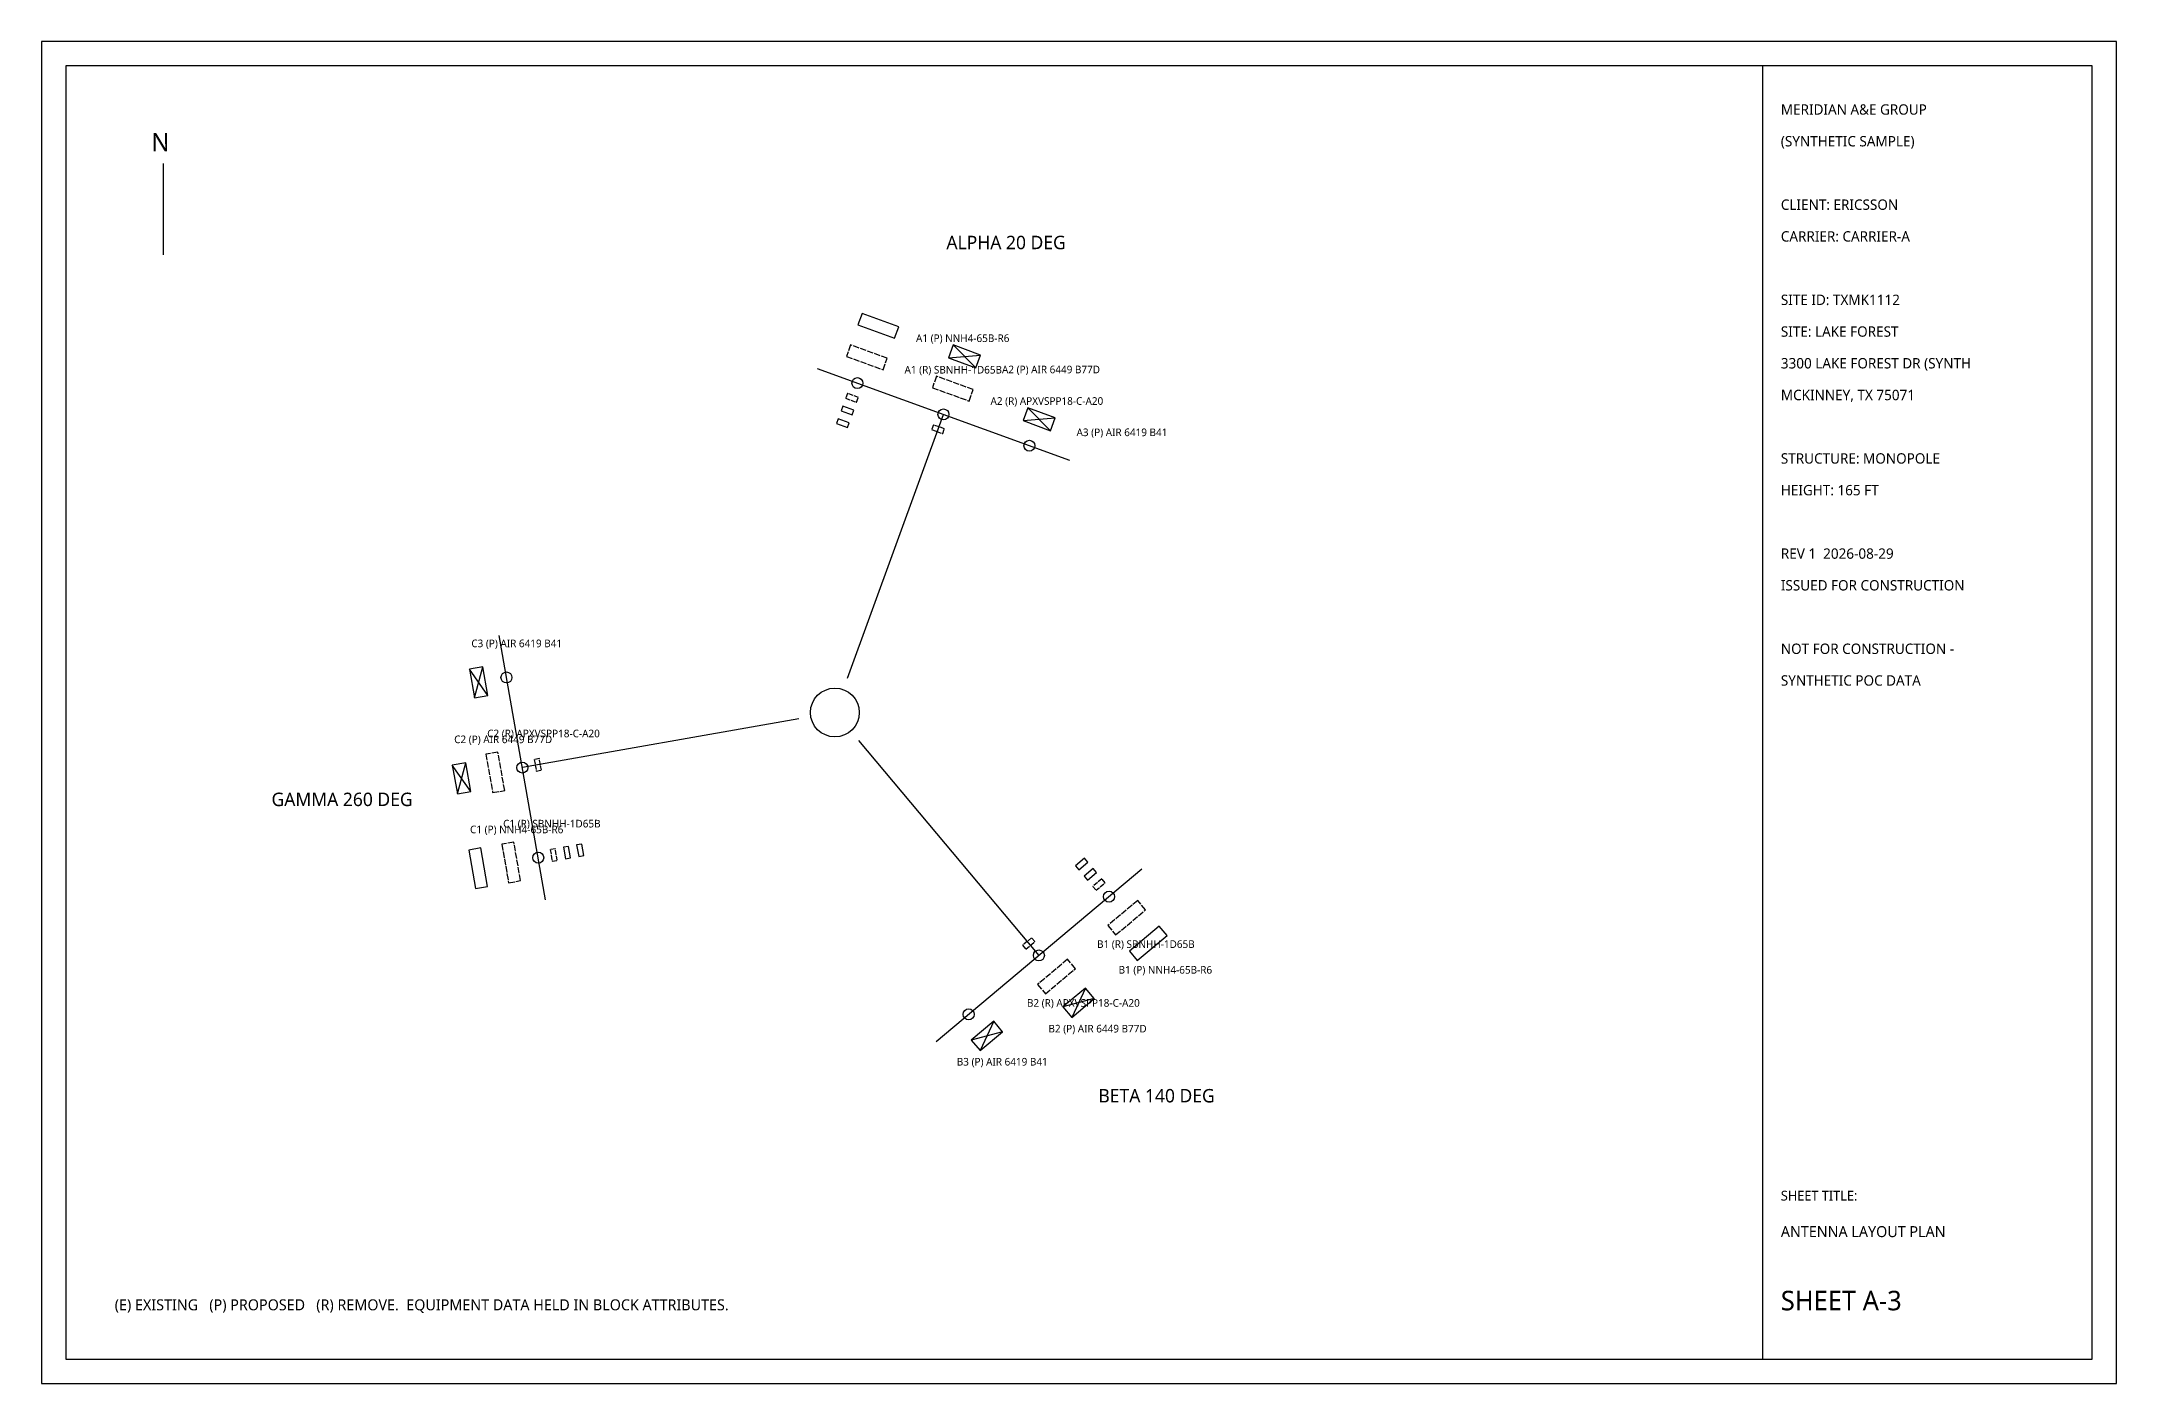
# Model space of a CAD drawing. Extents: x 0 to 1940, y 0 to 220.
# Drawn here: x 800 to 1140, y 0 to 220 of the extents above; entities that cross this region are included whole.
import ezdxf
from ezdxf.enums import TextEntityAlignment as Align

# ---------------------------------------------------------------- set-up
doc = ezdxf.new("R2010")
doc.units = 0
doc.linetypes.add('DASHED', pattern=[1.524, 1.27, -0.254])
for name, color, linetype in [('A-ANT-NEW', 1, 'Continuous'), ('A-ANT-REMOVE', 30, 'DASHED'), ('A-BORDER', 7, 'Continuous'), ('A-MOUNT', 5, 'Continuous'), ('A-RRU-NEW', 1, 'Continuous'), ('A-RRU-REMOVE', 30, 'DASHED'), ('A-STRUCT', 7, 'Continuous'), ('A-TEXT', 7, 'Continuous'), ('A-TITLE', 7, 'Continuous')]:
    doc.layers.add(name, color=color, linetype=linetype)
doc.styles.add('OpenSans', font='OpenSans-Regular.ttf')

msp = doc.modelspace()

# ---------------------------------------------------------------- texts
at = {"layer": 'A-TEXT', "style": 'OpenSans'}
for s, height, p in [('N', 3, (818, 202)), ('(E) EXISTING   (P) PROPOSED   (R) REMOVE.  EQUIPMENT DATA HELD IN BLOCK ATTRIBUTES.', 1.8, (812, 12))]:
    msp.add_text(s, height=height, dxfattribs=at).set_placement(p)
for s, p in [('ALPHA 20 DEG', (958.05, 187.05)), ('GAMMA 260 DEG', (849.25, 95.76)), ('BETA 140 DEG', (982.71, 47.18))]:
    msp.add_text(s, height=2.2, dxfattribs=at).set_placement(p, align=Align.MIDDLE_CENTER)
for s, p in [('A1 (P) NNH4-65B-R6', (943.29, 171.36)), ('A1 (R) SBNHH-1D65B', (941.41, 166.19)), ('A2 (P) AIR 6449 B77D', (957.38, 166.23)), ('A2 (R) APXVSPP18-C-A20', (955.5, 161.06)), ('A3 (P) AIR 6419 B41', (969.6, 155.93)), ('C3 (P) AIR 6419 B41', (870.43, 121.33)), ('C2 (P) AIR 6449 B77D', (867.62, 105.6)), ('C2 (R) APXVSPP18-C-A20', (873.03, 106.56)), ('C1 (R) SBNHH-1D65B', (875.64, 91.78)), ('C1 (P) NNH4-65B-R6', (870.22, 90.83)), ('B1 (R) SBNHH-1D65B', (972.96, 72.03)), ('B1 (P) NNH4-65B-R6', (976.49, 67.82)), ('B2 (R) APXVSPP18-C-A20', (961.47, 62.39)), ('B2 (P) AIR 6449 B77D', (965, 58.17)), ('B3 (P) AIR 6419 B41', (949.98, 52.75))]:
    msp.add_text(s, height=1.25, dxfattribs=at).set_placement(p, align=Align.MIDDLE_LEFT)
at = {"layer": 'A-TITLE', "style": 'OpenSans'}
for s, height, p in [('MERIDIAN A&E GROUP', 1.7, (1085, 208)), ('(SYNTHETIC SAMPLE)', 1.7, (1085, 202.8)), ('CLIENT: ERICSSON', 1.7, (1085, 192.4)), ('CARRIER: CARRIER-A', 1.7, (1085, 187.2)), ('SITE ID: TXMK1112', 1.7, (1085, 176.8)), ('SITE: LAKE FOREST', 1.7, (1085, 171.6)), ('3300 LAKE FOREST DR (SYNTH', 1.7, (1085, 166.4)), ('MCKINNEY, TX 75071', 1.7, (1085, 161.2)), ('STRUCTURE: MONOPOLE', 1.7, (1085, 150.8)), ('HEIGHT: 165 FT', 1.7, (1085, 145.6)), ('REV 1  2026-08-29', 1.7, (1085, 135.2)), ('ISSUED FOR CONSTRUCTION', 1.7, (1085, 130)), ('NOT FOR CONSTRUCTION -', 1.7, (1085, 119.6)), ('SYNTHETIC POC DATA', 1.7, (1085, 114.4)), ('SHEET TITLE:', 1.6, (1085, 30)), ('ANTENNA LAYOUT PLAN', 1.8, (1085, 24)), ('SHEET A-3', 3.2, (1085, 12))]:
    msp.add_text(s, height=height, dxfattribs=at).set_placement(p)

# ---------------------------------------------------------------- blocks, each defined once
blk = doc.blocks.new('PIPE')
blk.add_circle((0, 0), 0.9)
at = {"flags": 1}
for tag, p in [('SECTOR', (0, -3)), ('POSITION', (0, -4.6)), ('STATUS', (0, -6.2))]:
    blk.add_attdef(tag, p, '', height=1.2, dxfattribs=at)
blk = doc.blocks.new('ANT_PANEL')
blk.add_lwpolyline([(-4, 0), (4, 0), (4, 2.5), (-4, 2.5)], close=True)
at = {"flags": 1}
for tag, p in [('SECTOR', (0, -3)), ('POSITION', (0, -4.6)), ('STATUS', (0, -9.4)), ('MFR', (0, -6.2)), ('MODEL', (0, -7.8)), ('AZIMUTH', (0, -11)), ('RAD_CENTER_FT', (0, -12.6)), ('MECH_TILT', (0, -14.2))]:
    blk.add_attdef(tag, p, '', height=1.2, dxfattribs=at)
blk = doc.blocks.new('RRU')
blk.add_lwpolyline([(-1.6, 0), (1.6, 0), (1.6, 1.4), (-1.6, 1.4)], close=True)
at = {"flags": 1}
for tag, p in [('SECTOR', (0, -3)), ('POSITION', (0, -4.6)), ('MODEL', (0, -6.2)), ('STATUS', (0, -7.8)), ('BANDS', (0, -9.4))]:
    blk.add_attdef(tag, p, '', height=1.2, dxfattribs=at)
blk = doc.blocks.new('AAU')
for p, q in [((-3, 0), (3, 2.8)), ((-3, 2.8), (3, 0))]:
    blk.add_line(p, q)
blk.add_lwpolyline([(-3, 0), (3, 0), (3, 2.8), (-3, 2.8)], close=True)
at = {"flags": 1}
for tag, p in [('SECTOR', (0, -3)), ('POSITION', (0, -4.6)), ('STATUS', (0, -9.4)), ('MFR', (0, -6.2)), ('MODEL', (0, -7.8)), ('AZIMUTH', (0, -11)), ('RAD_CENTER_FT', (0, -12.6)), ('MECH_TILT', (0, -14.2))]:
    blk.add_attdef(tag, p, '', height=1.2, dxfattribs=at)

# ---------------------------------------------------------------- linework, layer by layer
at = {"layer": 'A-BORDER'}
for points in [[(800, 0), (1140, 0), (1140, 220), (800, 220)], [(804, 4), (1136, 4), (1136, 216), (804, 216)]]:
    msp.add_lwpolyline(points, close=True, dxfattribs=at)
at = {"layer": 'A-MOUNT'}
for p, q in [((927.11, 166.39), (968.46, 151.34)), ((932.05, 115.64), (947.79, 158.86)), ((882.61, 79.3), (874.97, 122.64)), ((924.09, 108.96), (878.79, 100.97)), ((933.86, 105.4), (963.42, 70.17)), ((980.28, 84.31), (946.57, 56.02))]:
    msp.add_line(p, q, dxfattribs=at)
at = {"layer": 'A-STRUCT'}
msp.add_circle((930, 110), 4, dxfattribs=at)
at = {"layer": 'A-TEXT'}
msp.add_line((820, 185), (820, 200), dxfattribs=at)
at = {"layer": 'A-TITLE'}
msp.add_lwpolyline([(1082, 4), (1136, 4), (1136, 216), (1082, 216)], close=True, dxfattribs=at)

# ---------------------------------------------------------------- block references
at = {"layer": 'A-ANT-NEW', "xscale": 0.8, "yscale": 0.8}
for name, p, rotation in [('ANT_PANEL', (936.77, 172.45), -20), ('AAU', (950.86, 167.32), -20), ('AAU', (963.08, 157.02), -20), ('AAU', (872.74, 115.13), -260), ('AAU', (869.93, 99.41), -260), ('ANT_PANEL', (872.53, 84.64), -260), ('ANT_PANEL', (980.7, 72.91), -140), ('AAU', (969.21, 63.27), -140), ('AAU', (954.18, 57.84), -140)]:
    msp.add_blockref(name, p, dxfattribs=dict(at, rotation=rotation))
at = {"layer": 'A-ANT-REMOVE', "xscale": 0.8, "yscale": 0.8}
for p, rotation in [((934.89, 167.28), -20), ((948.98, 162.15), -20), ((875.34, 100.36), -260), ((877.95, 85.59), -260), ((977.17, 77.13), -140), ((965.67, 67.48), -140)]:
    msp.add_blockref('ANT_PANEL', p, dxfattribs=dict(at, rotation=rotation))
at = {"layer": 'A-MOUNT'}
for p in [(933.69, 163.99), (947.79, 158.86), (961.88, 153.73), (876.19, 115.74), (878.79, 100.97), (881.39, 86.2), (974.92, 79.81), (963.42, 70.17), (951.93, 60.52)]:
    msp.add_blockref('PIPE', p, dxfattribs=at)
at = {"layer": 'A-RRU-NEW', "xscale": 0.6, "yscale": 0.6}
for p, rotation in [((931.91, 159.11), -20), ((931.16, 157.04), -20), ((888.68, 87.48), -260), ((886.52, 87.1), -260), ((970.16, 85.48), -140), ((971.57, 83.79), -140)]:
    msp.add_blockref('RRU', p, dxfattribs=dict(at, rotation=rotation))
at = {"layer": 'A-RRU-REMOVE', "xscale": 0.6, "yscale": 0.6}
for p, rotation in [((932.66, 161.18), -20), ((946.76, 156.04), -20), ((881.74, 101.49), -260), ((884.35, 86.72), -260), ((972.99, 82.11), -140), ((961.5, 72.46), -140)]:
    msp.add_blockref('RRU', p, dxfattribs=dict(at, rotation=rotation))

msp.set_redraw_order([(e.dxf.handle, doc.entitydb.next_handle()) for e in msp.query("TEXT MTEXT ATTDEF DIMENSION ARC_DIMENSION")])  # texts and dimensions are drawn at this point

doc.saveas('drawing.dxf')
